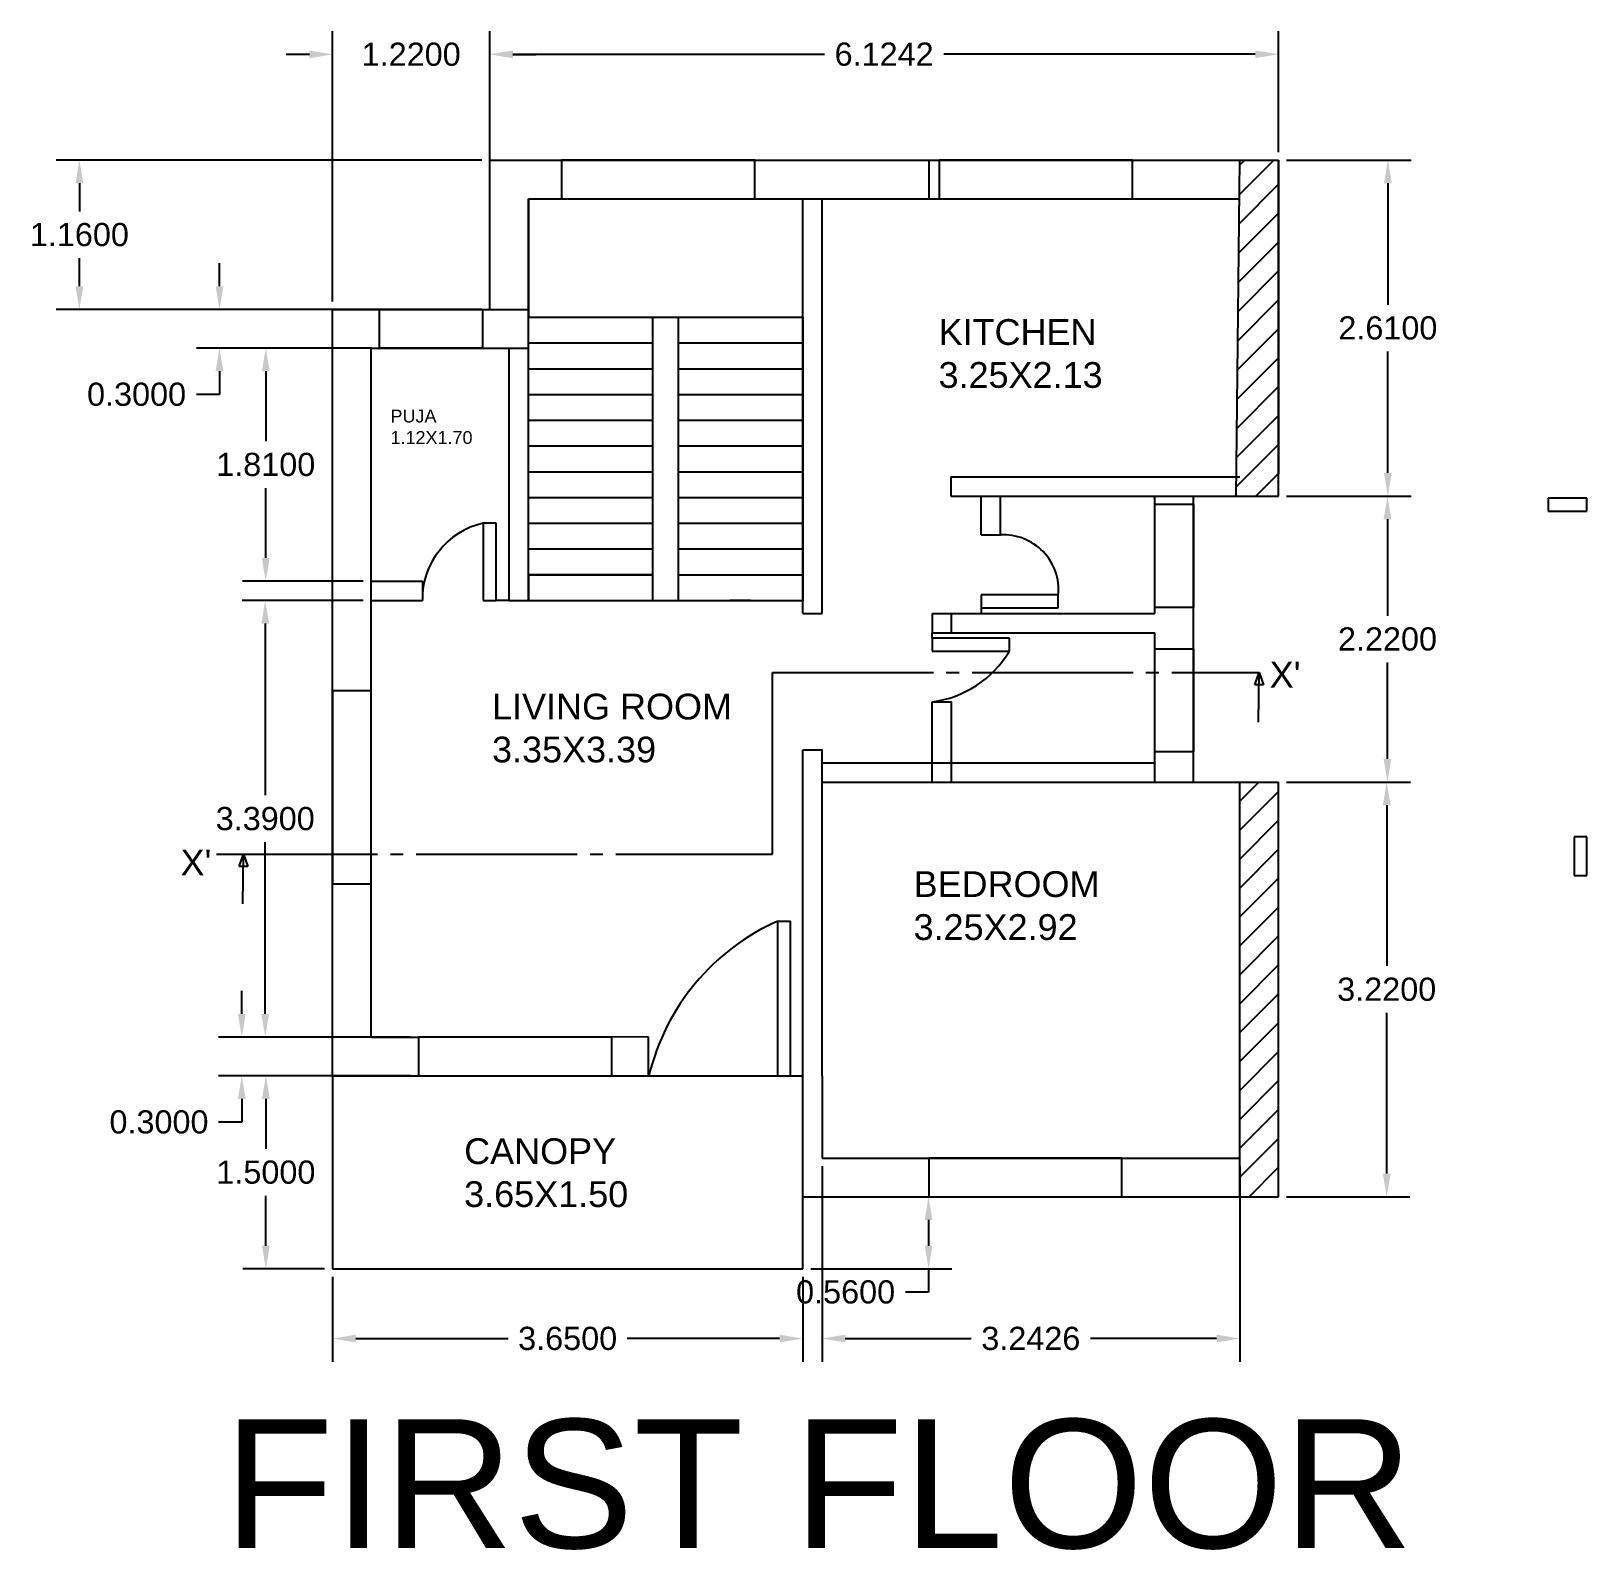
# Model space of a CAD drawing. Header units: metres. Extents: x -1 to 215, y -150 to 286.
# Drawn here: x 179.52 to 191.6, y 149.2 to 160.99 of the extents above; entities that cross this region are included whole.
import ezdxf

# ---------------------------------------------------------------- set-up
doc = ezdxf.new("R2010")
doc.units = ezdxf.units.M
doc.linetypes.add('JIS_08_25', pattern=[28, 25, -1.125, 0.75, -1.125])
doc.layers.get('Defpoints').update_dxf_attribs({"color": 3})
doc.styles.get("Standard").update_dxf_attribs({"font": 'arial.ttf'})
doc.dimstyles.get("Standard").update_dxf_attribs({"dimtxt": 0.18, "dimasz": 0.18, "dimexe": 0.18, "dimexo": 0.0625, "dimgap": 0.09, "dimtad": 0, "dimtih": 1, "dimtoh": 1, "dimdec": 4, "dimzin": 0, "dimdsep": 46, "dimtxsty": 'Standard', "dimcen": 0.09, "dimadec": 0, "dimazin": 0, "dimtfac": 1, "dimtdec": 4, "dimtofl": 0, "dimtmove": 0, "dimatfit": 3, "dimfxl": 1, "dimtolj": 1, "dimtzin": 0, "dimarcsym": 0})
pattern_1 = [(45, (-2312.4193, -633.10238), (-0.1122532015, 0.1122532015), [])]

msp = doc.modelspace()

# ---------------------------------------------------------------- texts
at = {"color": 41, "true_color": 0xf4ee51, "attachment_point": 1}
for s, width, heights, insert, char_height in [('KITCHEN 3.25X2.13', 1.7788086, [0.54111], (186.56267, 158.75332), 0.2), ('PUJA 1.12X1.70', 0.7996515, [0], (182.30742, 158.05076), 0.1), ('LIVING ROOM 3.35X3.39', 2.0817364, [0], (183.09605, 155.84507), 0.2), ('BEDROOM 3.25X2.92', 1.7788086, [0], (186.3686, 154.46644), 0.2), ('CANOPY\\P3.65X1.50', 1.7788086, [0], (182.8794, 152.3928), 0.2)]:
    msp.add_mtext_dynamic_manual_height_columns(s, width=width, gutter_width=12.5, heights=heights, dxfattribs=dict(at, insert=insert, char_height=char_height))
at = {"color": 7, "linetype": 'JIS_08_25', "true_color": 0xffffff, "char_height": 0.2, "attachment_point": 1}
for insert in [(189.13358, 156.09306), (180.67743, 154.63377)]:
    msp.add_mtext_dynamic_manual_height_columns("X'", width=0.2019506, gutter_width=12.5, heights=[0], dxfattribs=dict(at, insert=insert))
at = {"insert": (181.01282, 150.21114), "char_height": 1, "attachment_point": 1}
msp.add_mtext_dynamic_manual_height_columns('FIRST FLOOR', width=10.0452603, gutter_width=12.5, heights=[0], dxfattribs=at)

# ---------------------------------------------------------------- blocks, each defined once
blk = doc.blocks.new('*D3')
at = {"color": 0, "lineweight": -2, "transparency": 16777216}
for p, q in [((181.858, 151.316), (181.858, 150.658)), ((185.508, 151.316), (185.508, 150.658)), ((182.038, 150.838), (183.22, 150.838)), ((185.328, 150.838), (184.146, 150.838))]:
    blk.add_line(p, q, dxfattribs=at)
at = {"color": 0, "transparency": 16777216}
for points in [[(182.038, 150.868), (182.038, 150.808), (181.858, 150.838)], [(185.328, 150.868), (185.328, 150.808), (185.508, 150.838)]]:
    blk.add_solid(points, dxfattribs=at)
at = {"layer": 'Defpoints', "color": 0, "transparency": 16777216}
for p in [(181.858, 151.379), (185.508, 151.379), (185.508, 150.838)]:
    blk.add_point(p, dxfattribs=at)
at = {"color": 0, "transparency": 16777216, "insert": (183.683, 150.838), "char_height": 0.18, "attachment_point": 5}
blk.add_mtext('\\A1;3.6500', dxfattribs=at)
blk = doc.blocks.new('*D4')
at = {"color": 0, "lineweight": -2, "transparency": 16777216}
for p, q in [((181.796, 152.879), (181.16, 152.879)), ((181.34, 152.699), (181.34, 152.31)), ((181.34, 151.559), (181.34, 151.947)), ((181.796, 151.379), (181.16, 151.379))]:
    blk.add_line(p, q, dxfattribs=at)
at = {"color": 0, "transparency": 16777216}
for points in [[(181.31, 152.699), (181.37, 152.699), (181.34, 152.879)], [(181.31, 151.559), (181.37, 151.559), (181.34, 151.379)]]:
    blk.add_solid(points, dxfattribs=at)
at = {"layer": 'Defpoints', "color": 0, "transparency": 16777216}
for p in [(181.858, 152.879), (181.34, 151.379), (181.858, 151.379)]:
    blk.add_point(p, dxfattribs=at)
at = {"color": 0, "transparency": 16777216, "insert": (181.34, 152.129), "char_height": 0.18, "attachment_point": 5}
blk.add_mtext('\\A1;1.5000', dxfattribs=at)
blk = doc.blocks.new('*D5')
at = {"color": 0, "lineweight": -2, "transparency": 16777216}
for p, q in [((182.096, 156.569), (181.155, 156.569)), ((181.335, 156.389), (181.335, 155.056)), ((181.335, 153.359), (181.335, 154.692)), ((182.096, 153.179), (181.155, 153.179))]:
    blk.add_line(p, q, dxfattribs=at)
at = {"color": 0, "transparency": 16777216}
for points in [[(181.305, 156.389), (181.365, 156.389), (181.335, 156.569)], [(181.305, 153.359), (181.365, 153.359), (181.335, 153.179)]]:
    blk.add_solid(points, dxfattribs=at)
at = {"layer": 'Defpoints', "color": 0, "transparency": 16777216}
for p in [(181.335, 156.569), (182.158, 156.569), (182.158, 153.179)]:
    blk.add_point(p, dxfattribs=at)
at = {"color": 0, "transparency": 16777216, "insert": (181.335, 154.874), "char_height": 0.18, "attachment_point": 5}
blk.add_mtext('\\A1;3.3900', dxfattribs=at)
blk = doc.blocks.new('*D6')
at = {"color": 0, "lineweight": -2, "transparency": 16777216}
for p, q in [((181.153, 153.359), (181.153, 153.539)), ((182.463, 153.179), (180.973, 153.179)), ((182.463, 152.879), (180.973, 152.879)), ((181.153, 152.699), (181.153, 152.519)), ((181.153, 152.519), (180.973, 152.519))]:
    blk.add_line(p, q, dxfattribs=at)
at = {"color": 0, "transparency": 16777216}
for points in [[(181.123, 153.359), (181.183, 153.359), (181.153, 153.179)], [(181.123, 152.699), (181.183, 152.699), (181.153, 152.879)]]:
    blk.add_solid(points, dxfattribs=at)
at = {"layer": 'Defpoints', "color": 0, "transparency": 16777216}
for p in [(182.526, 153.179), (181.153, 152.879), (182.526, 152.879)]:
    blk.add_point(p, dxfattribs=at)
at = {"color": 0, "transparency": 16777216, "insert": (180.51, 152.519), "char_height": 0.18, "attachment_point": 5}
blk.add_mtext('\\A1;0.3000', dxfattribs=at)
blk = doc.blocks.new('*D7')
at = {"color": 0, "lineweight": -2, "transparency": 16777216}
for p, q in [((180.98, 159.009), (180.98, 159.189)), ((182.16, 158.829), (180.8, 158.829)), ((182.16, 158.529), (180.8, 158.529)), ((180.98, 158.349), (180.98, 158.169)), ((180.98, 158.169), (180.8, 158.169))]:
    blk.add_line(p, q, dxfattribs=at)
at = {"color": 0, "transparency": 16777216}
for points in [[(180.95, 159.009), (181.01, 159.009), (180.98, 158.829)], [(180.95, 158.349), (181.01, 158.349), (180.98, 158.529)]]:
    blk.add_solid(points, dxfattribs=at)
at = {"layer": 'Defpoints', "color": 0, "transparency": 16777216}
for p in [(182.222, 158.829), (180.98, 158.529), (182.222, 158.529)]:
    blk.add_point(p, dxfattribs=at)
at = {"color": 0, "transparency": 16777216, "insert": (180.336, 158.169), "char_height": 0.18, "attachment_point": 5}
blk.add_mtext('\\A1;0.3000', dxfattribs=at)
blk = doc.blocks.new('*D8')
at = {"color": 0, "lineweight": -2, "transparency": 16777216}
for p, q in [((182.096, 158.529), (181.159, 158.529)), ((181.339, 158.349), (181.339, 157.805)), ((181.339, 156.899), (181.339, 157.442)), ((182.096, 156.719), (181.159, 156.719))]:
    blk.add_line(p, q, dxfattribs=at)
at = {"color": 0, "transparency": 16777216}
for points in [[(181.309, 158.349), (181.369, 158.349), (181.339, 158.529)], [(181.309, 156.899), (181.369, 156.899), (181.339, 156.719)]]:
    blk.add_solid(points, dxfattribs=at)
at = {"layer": 'Defpoints', "color": 0, "transparency": 16777216}
for p in [(181.339, 158.529), (182.158, 158.529), (182.158, 156.719)]:
    blk.add_point(p, dxfattribs=at)
at = {"color": 0, "transparency": 16777216, "insert": (181.339, 157.624), "char_height": 0.18, "attachment_point": 5}
blk.add_mtext('\\A1;1.8100', dxfattribs=at)
blk = doc.blocks.new('*D9')
at = {"color": 0, "lineweight": -2, "transparency": 16777216}
for p, q in [((181.858, 158.891), (181.858, 160.989)), ((183.078, 158.891), (183.078, 160.989)), ((181.678, 160.809), (181.498, 160.809)), ((183.258, 160.809), (183.438, 160.809))]:
    blk.add_line(p, q, dxfattribs=at)
at = {"color": 0, "transparency": 16777216}
for points in [[(181.678, 160.839), (181.678, 160.779), (181.858, 160.809)], [(183.258, 160.839), (183.258, 160.779), (183.078, 160.809)]]:
    blk.add_solid(points, dxfattribs=at)
at = {"layer": 'Defpoints', "color": 0, "transparency": 16777216}
for p in [(183.078, 160.809), (181.858, 158.829), (183.078, 158.829)]:
    blk.add_point(p, dxfattribs=at)
at = {"color": 0, "transparency": 16777216, "insert": (182.468, 160.809), "char_height": 0.18, "attachment_point": 5}
blk.add_mtext('\\A1;1.2200', dxfattribs=at)
blk = doc.blocks.new('*D10')
at = {"color": 0, "lineweight": -2, "transparency": 16777216}
for p, q in [((183.016, 159.989), (179.712, 159.989)), ((179.892, 159.809), (179.892, 159.59)), ((179.892, 159.009), (179.892, 159.227)), ((183.016, 158.829), (179.712, 158.829))]:
    blk.add_line(p, q, dxfattribs=at)
at = {"color": 0, "transparency": 16777216}
for points in [[(179.862, 159.809), (179.922, 159.809), (179.892, 159.989)], [(179.862, 159.009), (179.922, 159.009), (179.892, 158.829)]]:
    blk.add_solid(points, dxfattribs=at)
at = {"layer": 'Defpoints', "color": 0, "transparency": 16777216}
for p in [(183.078, 159.989), (179.892, 158.829), (183.078, 158.829)]:
    blk.add_point(p, dxfattribs=at)
at = {"color": 0, "transparency": 16777216, "insert": (179.892, 159.409), "char_height": 0.18, "attachment_point": 5}
blk.add_mtext('\\A1;1.1600', dxfattribs=at)
blk = doc.blocks.new('*D11')
at = {"color": 0, "lineweight": -2, "transparency": 16777216}
for p, q in [((183.078, 160.051), (183.078, 160.99)), ((189.202, 160.051), (189.202, 160.99)), ((183.258, 160.81), (185.677, 160.81)), ((189.022, 160.81), (186.603, 160.81))]:
    blk.add_line(p, q, dxfattribs=at)
at = {"color": 0, "transparency": 16777216}
for points in [[(183.258, 160.84), (183.258, 160.78), (183.078, 160.81)], [(189.022, 160.84), (189.022, 160.78), (189.202, 160.81)]]:
    blk.add_solid(points, dxfattribs=at)
at = {"layer": 'Defpoints', "color": 0, "transparency": 16777216}
for p in [(189.202, 160.81), (183.078, 159.989), (189.202, 159.989)]:
    blk.add_point(p, dxfattribs=at)
at = {"color": 0, "transparency": 16777216, "insert": (186.14, 160.81), "char_height": 0.18, "attachment_point": 5}
blk.add_mtext('\\A1;6.1242', dxfattribs=at)
blk = doc.blocks.new('*D12')
at = {"color": 0, "lineweight": -2, "transparency": 16777216}
for p, q in [((189.265, 159.989), (190.231, 159.989)), ((190.051, 159.809), (190.051, 158.865)), ((190.051, 157.559), (190.051, 158.502)), ((189.265, 157.379), (190.231, 157.379))]:
    blk.add_line(p, q, dxfattribs=at)
at = {"color": 0, "transparency": 16777216}
for points in [[(190.021, 159.809), (190.081, 159.809), (190.051, 159.989)], [(190.021, 157.559), (190.081, 157.559), (190.051, 157.379)]]:
    blk.add_solid(points, dxfattribs=at)
at = {"layer": 'Defpoints', "color": 0, "transparency": 16777216}
for p in [(189.202, 159.989), (189.202, 157.379), (190.051, 157.379)]:
    blk.add_point(p, dxfattribs=at)
at = {"color": 0, "transparency": 16777216, "insert": (190.051, 158.684), "char_height": 0.18, "attachment_point": 5}
blk.add_mtext('\\A1;2.6100', dxfattribs=at)
blk = doc.blocks.new('*D13')
at = {"color": 0, "lineweight": -2, "transparency": 16777216}
for p, q in [((189.265, 157.379), (190.228, 157.379)), ((190.048, 157.199), (190.048, 156.45)), ((190.048, 155.339), (190.048, 156.087)), ((189.265, 155.159), (190.228, 155.159))]:
    blk.add_line(p, q, dxfattribs=at)
at = {"color": 0, "transparency": 16777216}
for points in [[(190.018, 157.199), (190.078, 157.199), (190.048, 157.379)], [(190.018, 155.339), (190.078, 155.339), (190.048, 155.159)]]:
    blk.add_solid(points, dxfattribs=at)
at = {"layer": 'Defpoints', "color": 0, "transparency": 16777216}
for p in [(189.202, 157.379), (189.202, 155.159), (190.048, 155.159)]:
    blk.add_point(p, dxfattribs=at)
at = {"color": 0, "transparency": 16777216, "insert": (190.048, 156.269), "char_height": 0.18, "attachment_point": 5}
blk.add_mtext('\\A1;2.2200', dxfattribs=at)
blk = doc.blocks.new('*D14')
at = {"color": 0, "lineweight": -2, "transparency": 16777216}
for p, q in [((189.265, 155.159), (190.222, 155.159)), ((190.042, 154.979), (190.042, 153.731)), ((190.042, 152.119), (190.042, 153.367)), ((189.265, 151.939), (190.222, 151.939))]:
    blk.add_line(p, q, dxfattribs=at)
at = {"color": 0, "transparency": 16777216}
for points in [[(190.012, 154.979), (190.072, 154.979), (190.042, 155.159)], [(190.012, 152.119), (190.072, 152.119), (190.042, 151.939)]]:
    blk.add_solid(points, dxfattribs=at)
at = {"layer": 'Defpoints', "color": 0, "transparency": 16777216}
for p in [(189.202, 155.159), (189.202, 151.939), (190.042, 151.939)]:
    blk.add_point(p, dxfattribs=at)
at = {"color": 0, "transparency": 16777216, "insert": (190.042, 153.549), "char_height": 0.18, "attachment_point": 5}
blk.add_mtext('\\A1;3.2200', dxfattribs=at)
blk = doc.blocks.new('*D15')
at = {"color": 0, "lineweight": -2, "transparency": 16777216}
for p, q in [((185.658, 152.176), (185.658, 150.658)), ((188.901, 152.176), (188.901, 150.658)), ((185.838, 150.838), (186.816, 150.838)), ((188.721, 150.838), (187.743, 150.838))]:
    blk.add_line(p, q, dxfattribs=at)
at = {"color": 0, "transparency": 16777216}
for points in [[(185.838, 150.868), (185.838, 150.808), (185.658, 150.838)], [(188.721, 150.868), (188.721, 150.808), (188.901, 150.838)]]:
    blk.add_solid(points, dxfattribs=at)
at = {"layer": 'Defpoints', "color": 0, "transparency": 16777216}
for p in [(185.658, 152.239), (188.901, 152.239), (185.658, 150.838)]:
    blk.add_point(p, dxfattribs=at)
at = {"color": 0, "transparency": 16777216, "insert": (187.279, 150.838), "char_height": 0.18, "attachment_point": 5}
blk.add_mtext('\\A1;3.2426', dxfattribs=at)
blk = doc.blocks.new('*D16')
at = {"color": 0, "lineweight": -2, "transparency": 16777216}
for p, q in [((185.571, 151.939), (186.665, 151.939)), ((186.485, 151.759), (186.485, 151.559)), ((185.571, 151.379), (186.665, 151.379)), ((186.485, 151.379), (186.485, 151.199)), ((186.485, 151.199), (186.305, 151.199))]:
    blk.add_line(p, q, dxfattribs=at)
at = {"color": 0, "transparency": 16777216}
for points in [[(186.455, 151.759), (186.515, 151.759), (186.485, 151.939)], [(186.455, 151.559), (186.515, 151.559), (186.485, 151.379)]]:
    blk.add_solid(points, dxfattribs=at)
at = {"layer": 'Defpoints', "color": 0, "transparency": 16777216}
for p in [(185.508, 151.939), (185.508, 151.379), (186.485, 151.379)]:
    blk.add_point(p, dxfattribs=at)
at = {"color": 0, "transparency": 16777216, "insert": (185.841, 151.199), "char_height": 0.18, "attachment_point": 5}
blk.add_mtext('\\A1;0.5600', dxfattribs=at)

# ---------------------------------------------------------------- dimensions: what is measured, and where the dimension line sits
at = {"color": 152, "true_color": 0x2776bb}
for base, p1, p2, picture, middle in [((183.07812, 160.80862), (181.85812, 158.82854), (183.07812, 158.82854), '*D9', (182.46812, 160.80862)), ((189.20236, 160.80978), (183.07812, 159.98854), (189.20236, 159.98854), '*D11', (186.14024, 160.80978)), ((185.65812, 150.83796), (188.90074, 152.23854), (185.65812, 152.23854), '*D15', (187.27943, 150.83796)), ((185.50812, 150.8385), (181.85812, 151.37854), (185.50812, 151.37854), '*D3', (183.68312, 150.8385))]:
    dim = msp.add_linear_dim(base=base, p1=p1, p2=p2, dimstyle='Standard', dxfattribs=at)
    dim.commit()
    dim.dimension.update_dxf_attribs({"geometry": picture, "text_midpoint": middle})
at = {"color": 240, "true_color": 0xed1f24}
for base, p1, p2, picture, middle in [((179.89211, 158.82854), (183.07812, 159.98854), (183.07812, 158.82854), '*D10', (179.89211, 159.40854)), ((190.05114, 157.37854), (189.20236, 159.98854), (189.20236, 157.37854), '*D12', (190.05114, 158.68354)), ((180.9796, 158.52854), (182.22228, 158.82854), (182.22228, 158.52854), '*D7', (180.33628, 158.16854)), ((181.33907, 158.52854), (182.15812, 156.71854), (182.15812, 158.52854), '*D8', (181.33907, 157.62354)), ((190.04823, 155.15854), (189.20236, 157.37854), (189.20236, 155.15854), '*D13', (190.04823, 156.26854)), ((181.3349, 156.56854), (182.15812, 153.17854), (182.15812, 156.56854), '*D5', (181.3349, 154.87354)), ((190.04215, 151.93854), (189.20236, 155.15854), (189.20236, 151.93854), '*D14', (190.04215, 153.54854)), ((181.15296, 152.87854), (182.52599, 153.17854), (182.52599, 152.87854), '*D6', (180.50964, 152.51854)), ((181.33975, 151.37854), (181.85812, 152.87854), (181.85812, 151.37854), '*D4', (181.33975, 152.12854))]:
    dim = msp.add_linear_dim(base=base, p1=p1, p2=p2, angle=90, dimstyle='Standard', dxfattribs=at)
    dim.commit()
    dim.dimension.update_dxf_attribs({"geometry": picture, "text_midpoint": middle})
dim = msp.add_linear_dim(base=(186.48478, 151.37854), p1=(185.50812, 151.93854), p2=(185.50812, 151.37854), angle=90, dimstyle='Standard')
dim.commit()
dim.dimension.update_dxf_attribs({"geometry": '*D16', "text_midpoint": (185.84146, 151.19854)})

# ---------------------------------------------------------------- hatches: boundary and pattern name
h = msp.add_hatch()
h.set_pattern_fill('ANSI31', color=256, scale=0.05)
h.set_pattern_definition(pattern_1)
h.paths.add_polyline_path([(189.20236, 159.98854), (188.90074, 159.98854), (188.87236, 157.37854), (189.20236, 157.37854)])
h = msp.add_hatch()
h.set_pattern_fill('ANSI31', color=256, scale=0.05)
h.set_pattern_definition(pattern_1)
h.paths.add_polyline_path([(189.20236, 155.15854), (188.90074, 155.15854), (188.90074, 151.93854), (189.20236, 151.93854)])

# ---------------------------------------------------------------- linework, layer by layer
for p, q in [((183.07812, 159.98854), (189.20236, 159.98854)), ((183.07812, 158.82854), (183.07812, 159.98854)), ((186.48636, 159.98854), (186.48636, 159.68854)), ((188.87236, 157.37854), (188.90074, 159.98854)), ((189.20236, 157.37854), (189.20236, 159.98854)), ((189.20236, 159.98854), (189.20236, 157.55598)), ((183.37812, 159.68854), (188.90074, 159.68854)), ((183.37812, 156.56854), (183.37812, 159.68854)), ((183.37812, 159.68854, 1.35), (183.37812, 158.76854, 1.35)), ((185.50812, 156.46854), (185.50812, 159.68854)), ((185.65812, 156.46854), (185.65812, 159.68854)), ((181.85812, 158.82854), (183.37812, 158.82854)), ((181.85812, 152.87854), (181.85812, 158.82854)), ((181.85812, 158.52854), (181.85812, 158.82854)), ((183.37812, 158.76854), (185.50812, 158.76854)), ((183.37812, 156.56854), (183.37812, 158.76854, 1.5)), ((184.34312, 156.56854), (184.34312, 158.76854)), ((184.54312, 156.56854), (184.54312, 158.76854)), ((185.50812, 158.76854, 1.5), (185.50812, 156.56854, 3)), ((182.15812, 158.52854), (183.37812, 158.52854)), ((182.15812, 153.17854), (182.15812, 158.52854)), ((183.22812, 156.56854), (183.22812, 158.52854)), ((183.37812, 158.56854), (184.34312, 158.56854)), ((184.54312, 158.56854), (185.50812, 158.56854)), ((183.37812, 158.36854), (184.34312, 158.36854)), ((184.54312, 158.36854), (185.50812, 158.36854)), ((183.37812, 158.16854), (184.34312, 158.16854)), ((184.54312, 158.16854), (185.50812, 158.16854)), ((183.37812, 157.96854), (184.34312, 157.96854)), ((184.54312, 157.96854), (185.50812, 157.96854)), ((183.37812, 157.76854), (184.34312, 157.76854)), ((184.54312, 157.76854), (185.50812, 157.76854)), ((183.37812, 157.56854), (184.34312, 157.56854)), ((184.54312, 157.56854), (185.50812, 157.56854)), ((186.65812, 157.52854), (188.90074, 157.52854)), ((186.65812, 157.52854), (186.65812, 157.37854)), ((183.37812, 157.36854), (184.34312, 157.36854)), ((184.54312, 157.36854), (185.50812, 157.36854)), ((186.65812, 157.37854), (188.54236, 157.37854)), ((186.89236, 157.07762), (186.89236, 157.37854)), ((187.04236, 157.07762), (187.04236, 157.37854)), ((188.24236, 156.46854), (188.24236, 157.37854)), ((188.54236, 157.37854), (189.20236, 157.37854)), ((188.54236, 155.15854), (188.54236, 157.37854)), ((191.2962, 157.3631), (191.2962, 157.2631)), ((191.5962, 157.3631), (191.2962, 157.3631)), ((191.5962, 157.2631), (191.5962, 157.3631)), ((183.12743, 157.1687), (183.02743, 157.1687)), ((183.02743, 157.1687), (183.02743, 156.5687)), ((183.12743, 156.5687), (183.12743, 157.1687)), ((183.37812, 157.16854), (184.34312, 157.16854)), ((184.54312, 157.16854), (185.50812, 157.16854)), ((191.2962, 157.2631), (191.5962, 157.2631)), ((186.89236, 157.07762), (187.04236, 157.07762)), ((183.37812, 156.96854), (184.34312, 156.96854)), ((184.54312, 156.96854), (185.50812, 156.96854)), ((182.15812, 156.71854), (182.55502, 156.71854)), ((182.55502, 156.71854), (182.55502, 156.56854)), ((183.37812, 156.76854), (184.34312, 156.76854)), ((184.54312, 156.76854), (185.50812, 156.76854)), ((182.15812, 156.56854), (182.55502, 156.56854)), ((183.02743, 156.5687), (183.12743, 156.5687)), ((183.22812, 156.56854), (183.12812, 156.56854)), ((183.22812, 156.56854), (183.37812, 156.56854)), ((183.37812, 156.56854), (184.34312, 156.56854)), ((184.34312, 156.56854), (185.50812, 156.56854)), ((185.1034, 156.56926), (184.94149, 156.56854)), ((186.89235, 156.6118), (186.89235, 156.5118)), ((187.49235, 156.6118), (186.89235, 156.6118)), ((187.49235, 156.5118), (187.49235, 156.6118)), ((185.50812, 156.46854), (185.65812, 156.46854)), ((186.51236, 156.46854), (188.24236, 156.46854)), ((186.51236, 156.46854), (186.51236, 156.31854)), ((186.66236, 156.31854), (186.66236, 156.46854)), ((186.89235, 156.5118), (187.49235, 156.5118)), ((186.89235, 156.5118), (186.89235, 156.46854)), ((186.51236, 156.31854), (188.24236, 156.31854)), ((186.51292, 156.27528), (186.51236, 156.31854)), ((188.24236, 155.15854), (188.24236, 156.31854)), ((187.11292, 156.27528), (186.51292, 156.27528)), ((186.51292, 156.27528), (186.51292, 156.17528)), ((187.11292, 156.17528), (187.11292, 156.27528)), ((186.51292, 156.17528), (187.11292, 156.17528)), ((185.27269, 155.81439), (185.27269, 156.01003)), ((186.51236, 155.15854), (186.51236, 155.78168)), ((186.51236, 155.78168), (186.66236, 155.78168)), ((186.66236, 155.15854), (186.66236, 155.78168)), ((185.50812, 151.37854), (185.50812, 155.40854)), ((185.50812, 155.40854), (185.65812, 155.40854)), ((185.65812, 152.87854), (185.65812, 155.40854)), ((185.65812, 155.30854), (188.24236, 155.30854)), ((185.65812, 155.15854), (189.20236, 155.15854)), ((188.90074, 151.93854), (188.90074, 155.15854)), ((189.20236, 151.93854), (189.20236, 155.15854)), ((191.5962, 154.73246), (191.4962, 154.73246)), ((191.4962, 154.73246), (191.4962, 154.43246)), ((191.5962, 154.43246), (191.5962, 154.73246)), ((185.50812, 153.17949), (185.50812, 154.67949)), ((191.4962, 154.43246), (191.5962, 154.43246)), ((185.31372, 152.87854), (185.31372, 154.07854)), ((185.31372, 154.07854), (185.41372, 154.07854)), ((185.41372, 152.87854), (185.41372, 154.07854)), ((182.15812, 153.17854), (182.52599, 153.17854)), ((184.30812, 153.17949), (184.02599, 153.17854)), ((181.85812, 152.87854), (184.31372, 152.87854)), ((181.85812, 152.87854), (181.85812, 151.37854)), ((184.31372, 152.87854), (185.51372, 152.87854)), ((185.65812, 152.87854), (185.65812, 152.23854)), ((185.65812, 152.23854), (188.90074, 152.23854)), ((185.50812, 151.93854), (189.20236, 151.93854)), ((181.85812, 151.37854), (185.50812, 151.37854))]:
    msp.add_line(p, q)
at = {"linetype": 'JIS_08_25', "ltscale": 0.05}
for p, q in [((185.27269, 156.01003), (189.05156, 156.01003)), ((185.27269, 154.59977), (185.27269, 155.81439)), ((180.95701, 154.59977), (184.79951, 154.59977))]:
    msp.add_line(p, q, dxfattribs=at)
at = {"color": 7, "linetype": 'JIS_08_25', "true_color": 0xffffff}
for p, q in [((189.01758, 155.91348), (189.05156, 156.01003)), ((189.04634, 155.62371), (189.05156, 156.01003)), ((189.05156, 156.01003), (189.0858, 155.91348)), ((189.0858, 155.91348), (189.01758, 155.91348)), ((181.13194, 154.50322), (181.16592, 154.59977)), ((181.20016, 154.50322), (181.13194, 154.50322)), ((181.1607, 154.21346), (181.16592, 154.59977)), ((181.16592, 154.59977), (181.20016, 154.50322)), ((184.30812, 153.17949), (184.30812, 152.87854))]:
    msp.add_line(p, q, dxfattribs=at)
at = {"ltscale": 0.05}
msp.add_line((184.79951, 154.59977), (185.27269, 154.59977), dxfattribs=at)
at = {"color": 85, "true_color": 0x58ba48}
for points in [[(183.63559, 159.68854), (185.13559, 159.68854), (185.13559, 159.98854), (183.63559, 159.98854)], [(186.56849, 159.68854), (188.06849, 159.68854), (188.06849, 159.98854), (186.56849, 159.98854)], [(182.22228, 158.82854), (183.02228, 158.82854), (183.02228, 158.52854), (182.22228, 158.52854)], [(188.54236, 157.31541), (188.54236, 156.51541), (188.24236, 156.51541), (188.24236, 157.31541)], [(188.54236, 156.19345), (188.54236, 155.39345), (188.24236, 155.39345), (188.24236, 156.19345)], [(181.85812, 155.86824), (181.85812, 154.36824), (182.15812, 154.36824), (182.15812, 155.86824)], [(182.52599, 152.87854), (184.02599, 152.87854), (184.02599, 153.17854), (182.52599, 153.17854)], [(186.48636, 151.93854), (187.98636, 151.93854), (187.98636, 152.23854), (186.48636, 152.23854)]]:
    msp.add_lwpolyline(points, close=True, dxfattribs=at)
msp.add_lwpolyline([(183.37812, 156.56854), (184.34312, 156.56854), (184.34312, 156.76854), (183.37812, 156.76854)], close=True)
msp.add_lwpolyline([(183.37812, 156.56854), (184.34312, 156.56854), (184.34312, 156.76854), (183.37812, 156.76854)], close=True)
at = {"color": 30, "true_color": 0xf26722}
for centre, radius, start, end in [((183.15853, 156.57949), 0.60362, 102.544487, 181.039717), ((187.06752, 156.65167), 0.42669, 354.638663, 93.380198), ((186.40651, 156.59816), 0.82332, 277.386902, 329.093838), ((186.02546, 152.46875), 1.76011, 113.851955, 166.536903)]:
    msp.add_arc(centre, radius, start, end, dxfattribs=at)

msp.set_redraw_order([(e.dxf.handle, doc.entitydb.next_handle()) for e in msp.query("TEXT MTEXT ATTDEF DIMENSION ARC_DIMENSION")])  # texts and dimensions are drawn at this point

doc.saveas('drawing.dxf')
